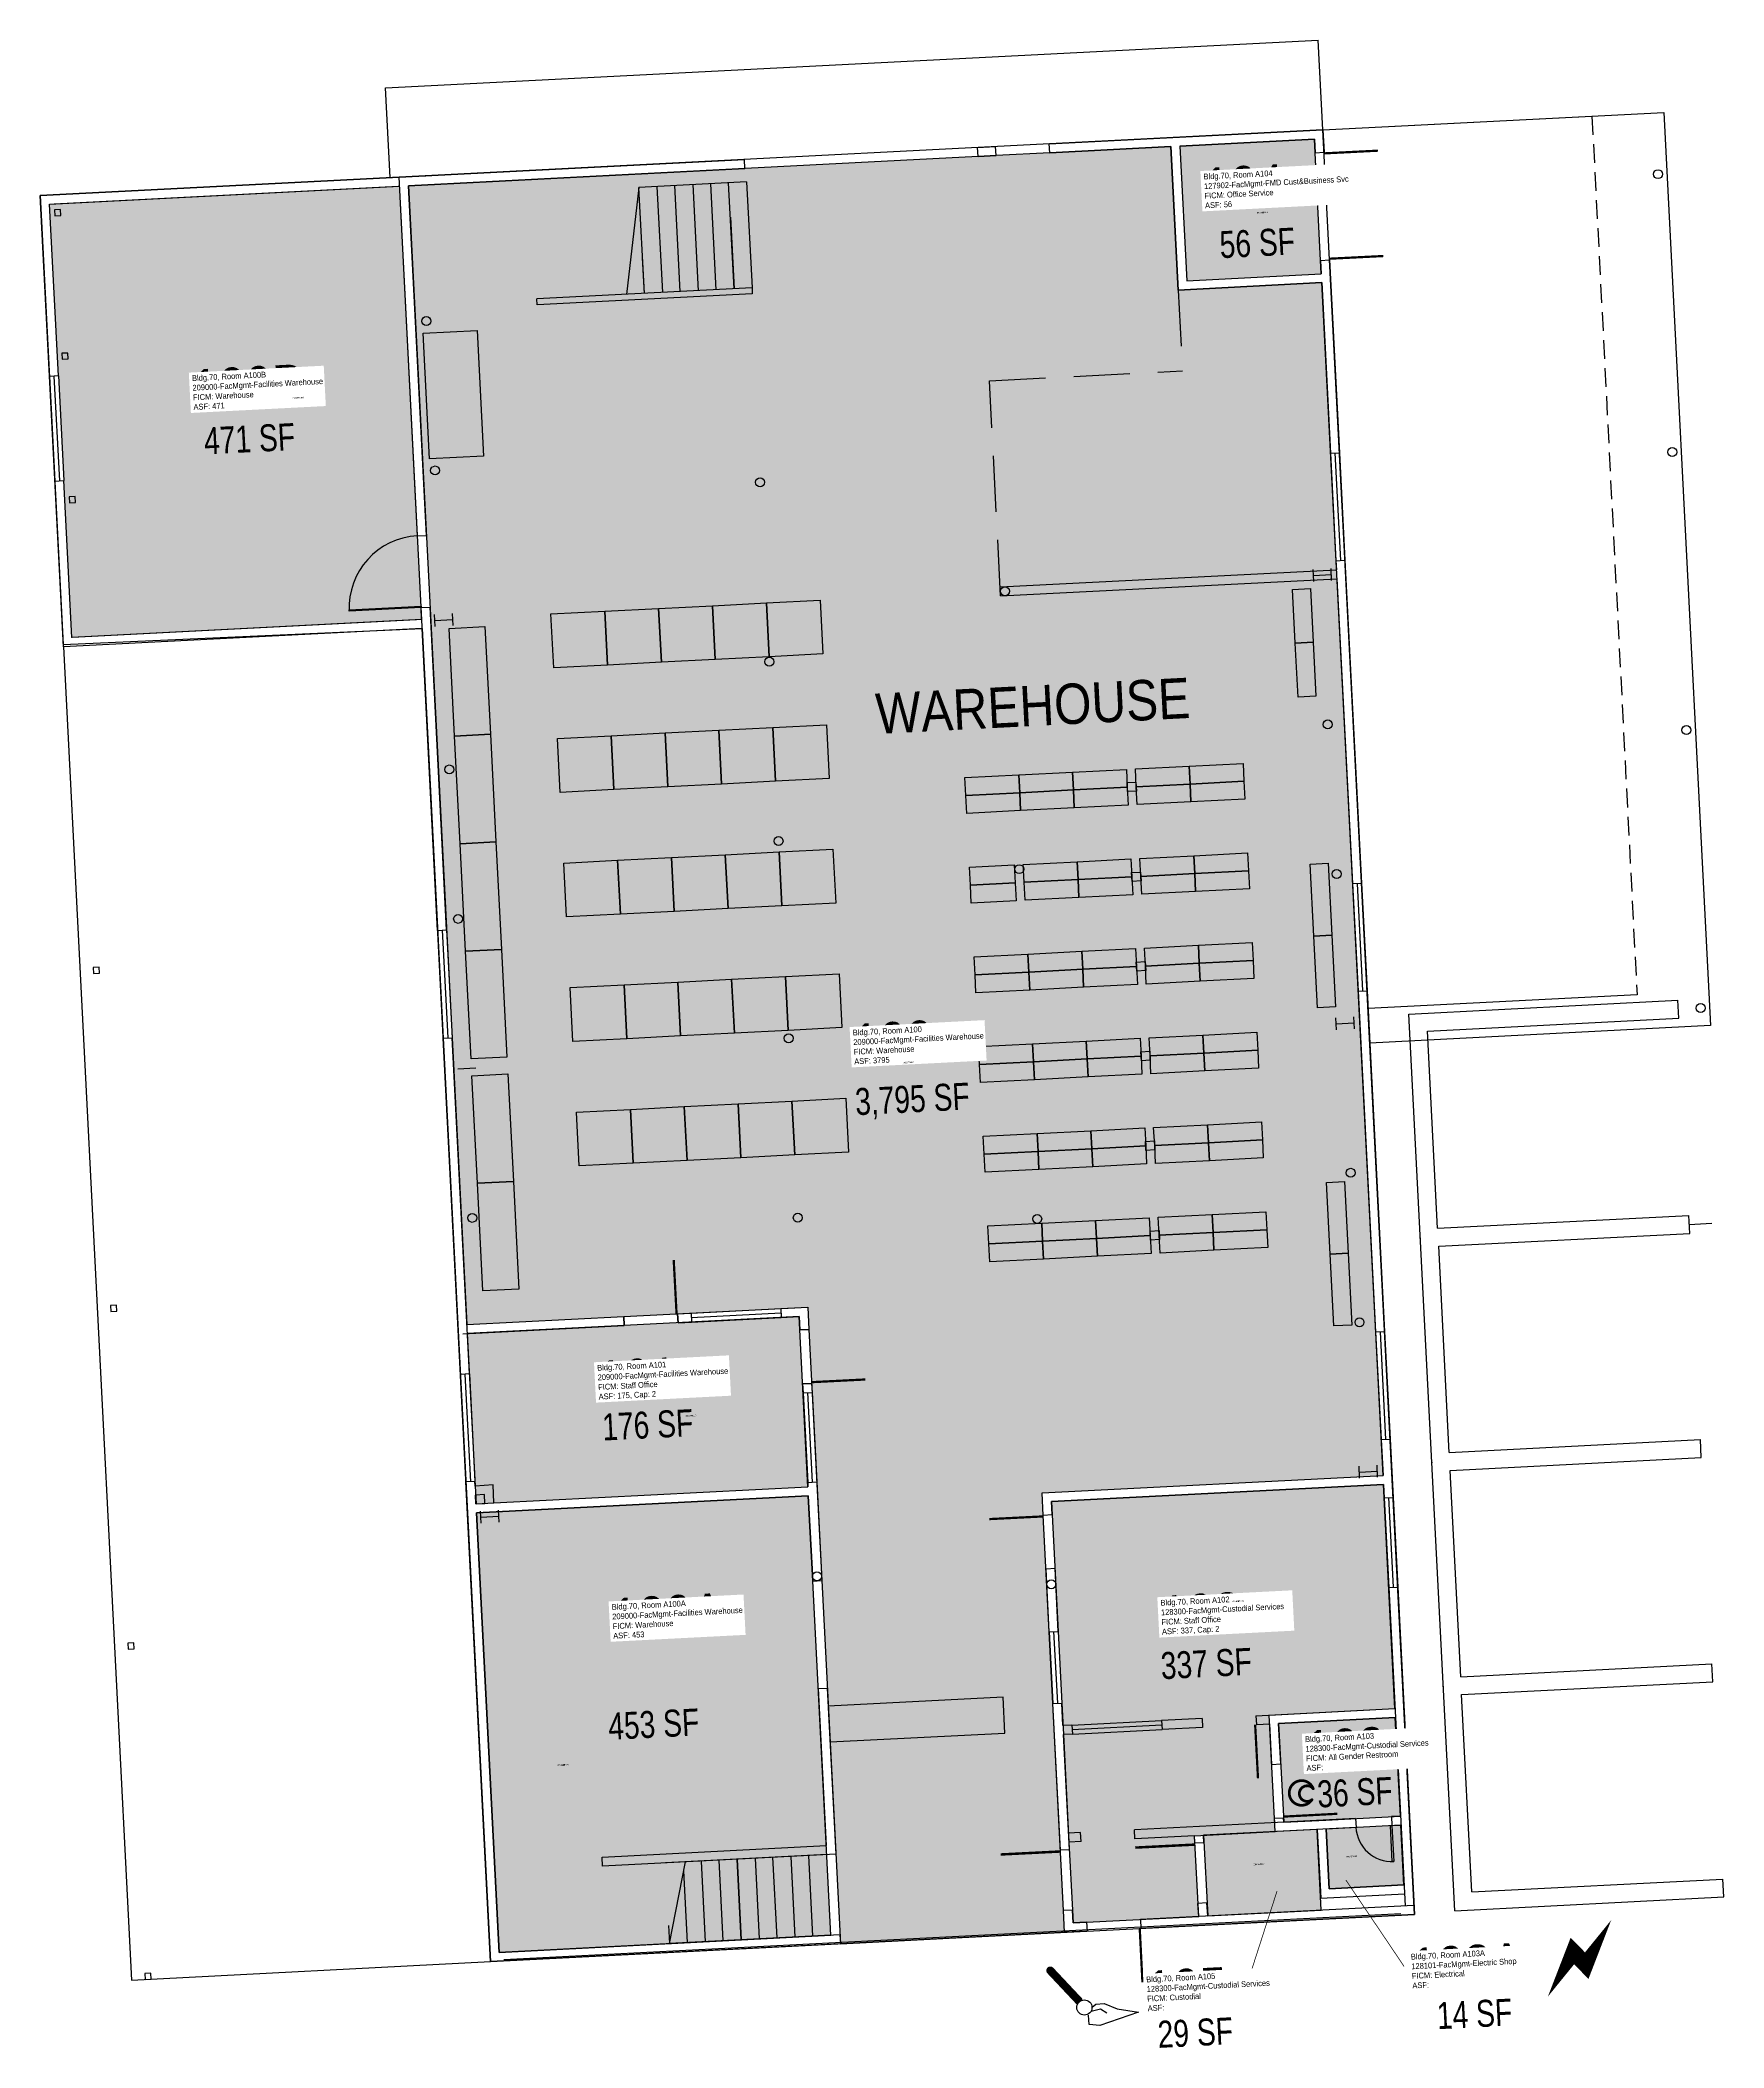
# Model space of a CAD drawing. Header units: inches. Extents: x 69212828 to 69219259, y 27687100 to 27691803.
# Drawn here: x 69215721 to 69216846, y 27689262 to 27690604 of the extents above; entities that cross this region are included whole.
import ezdxf
from ezdxf.enums import TextEntityAlignment as Align

# ---------------------------------------------------------------- set-up
doc = ezdxf.new("R2010")
doc.units = ezdxf.units.IN
doc.header["$LTSCALE"] = 50
doc.header["$MEASUREMENT"] = 0
doc.linetypes.add('DASHED2', pattern=[0.375, 0.25, -0.125])
doc.layers.get('0').update_dxf_attribs({"linetype": 'CONTINUOUS'})
for name, color, linetype in [('A-COLS', 5, 'CONTINUOUS'), ('A-DOOR', 2, 'CONTINUOUS'), ('A-FLOR', 3, 'CONTINUOUS'), ('A-GLAZ', 1, 'CONTINUOUS'), ('A-GRID', 1, 'CONTINUOUS'), ('A-IDEN-ICON', 4, 'CONTINUOUS'), ('A-IDEN-RNUM', 7, 'CONTINUOUS'), ('A-IDEN-SNUM', 4, 'CONTINUOUS'), ('A-IDEN-VNUM', 4, 'CONTINUOUS'), ('A-ROOF', 2, 'CONTINUOUS'), ('A-SITE', 3, 'CONTINUOUS'), ('A-WALL', 5, 'CONTINUOUS'), ('AREA-ASSIGN', 7, 'CONTINUOUS'), ('AREA-GROSS', 1, 'CONTINUOUS'), ('AREA-TEXT', 3, 'CONTINUOUS'), ('Rooms-Category-Color', 7, 'CONTINUOUS'), ('Rooms-College-Color', 7, 'CONTINUOUS'), ('Rooms-Department-Color', 7, 'CONTINUOUS'), ('Rooms-Division-Color', 7, 'CONTINUOUS'), ('Rooms-Information', 7, 'CONTINUOUS')]:
    doc.layers.add(name, color=color, linetype=linetype)
doc.styles.add('Arial', font='arial.ttf')
doc.styles.add('CP_AREA', font='arial.ttf', dxfattribs={"height": 15})
doc.styles.add('CP_ROOMVNUMBER', font='arial.ttf', dxfattribs={"width": 0.85, "height": 0.075})
doc.styles.add('ROOMSNUMBER', font='txt', dxfattribs={"height": 1})

# ---------------------------------------------------------------- blocks, each defined once
blk = doc.blocks.new('CPBATH')
at = {"color": 0, "linetype": 'ByBlock', "const_width": 0.0127}
for points in [[(0.0571, 0.0168, 0.861492), (-0.0551, 0, 1)], [(-0.0551, 0, 0.726902), (0.0487, -0.0337, 1)], [(0.0571, 0.0168, 0.729002), (-0.0084, -0.0042, 1)], [(-0.0084, -0.0042, 0.609468), (0.0487, -0.0337, 1)]]:
    blk.add_lwpolyline(points, format="xyb", dxfattribs=at)
at = {"color": 0, "linetype": 'ByBlock', "const_width": 0.00637}
for points in [[(0.0544, 0.0152, 1), (0.0599, 0.0184, 1)], [(0.0459, -0.0353, 1), (0.0515, -0.0321, 1)]]:
    blk.add_lwpolyline(points, format="xyb", close=True, dxfattribs=at)
blk = doc.blocks.new('CPELECT')
blk.add_lwpolyline([(0.0623, 0.0629, 0, 0.03, 0), (0.0105, -0.0168, 0.03, 0.03, 0), (-0.0105, 0.0068, 0.03, 0, 0), (-0.0623, -0.0729, 0.03, 0, 0)], format="xyseb")
blk = doc.blocks.new('CPCUST')
for p, q in [((0.0297, -0.0341), (0.0376, -0.0302)), ((0.0376, -0.0302), (0.0533, -0.0324)), ((0.0533, -0.0324), (0.0745, -0.0479)), ((0.0171, -0.0639), (0.02, -0.0466)), ((0.0358, -0.0705), (0.0171, -0.0639)), ((0.0262, -0.0408), (0.0446, -0.0406)), ((0.1117, -0.0625), (0.0358, -0.0705)), ((0.0446, -0.0406), (0.0543, -0.0505)), ((0.0745, -0.0479), (0.1117, -0.0625))]:
    blk.add_line(p, q)
at = {"const_width": 0.015}
blk.add_lwpolyline([(-0.03, 0.05), (0.01, -0.0193)], dxfattribs=at)
at = {"const_width": 0.0075}
blk.add_lwpolyline([(-0.0332, 0.0481, 1), (-0.0268, 0.0519, 1)], format="xyb", close=True, dxfattribs=at)
blk.add_circle((0.0158, -0.0313), 0.0141)

msp = doc.modelspace()

# ---------------------------------------------------------------- hatches: boundary and pattern name
at = {"layer": 'Rooms-Category-Color', "linetype": 'ByBlock', "true_color": 0xe3c5e1}
for points in [[(69216395.5, 27690528.7), (69216359.6, 27690526.8), (69216347.6, 27690526.2), (69215967.1, 27690506.7), (69216006.1, 27689745.7), (69216111, 27689751.1), (69216233.8, 27689757.4), (69216234.6, 27689742.4), (69216243.2, 27689574.6), (69216255.6, 27689331.9), (69216405.4, 27689339.6), (69216404.7, 27689354.2), (69216397.6, 27689492.4), (69216395.1, 27689540.3), (69216391.1, 27689618.2), (69216390.4, 27689633.2), (69216618.1, 27689644.9), (69216577.2, 27690441.9), (69216481.3, 27690436.9), (69216476.4, 27690532.8)], [(69215961.1, 27690506.4), (69215727.4, 27690494.4), (69215742.2, 27690204.8), (69215975.9, 27690216.8)], [(69216237.2, 27689574.3), (69216234.2, 27689631.2), (69216012.5, 27689619.9), (69216027.6, 27689326.2), (69216249.3, 27689337.6)]]:
    msp.add_hatch(color=254, dxfattribs=at).paths.add_polyline_path(points)
at = {"layer": 'Rooms-Category-Color', "linetype": 'ByBlock', "true_color": 0xfa9ba3}
for points in [[(69216576.9, 27690447.8), (69216572.7, 27690528.7), (69216572.3, 27690537.7), (69216482.4, 27690533.1), (69216487, 27690443.2)], [(69216233.9, 27689637.2), (69216228.6, 27689742.1), (69216228.1, 27689751.1), (69216111.3, 27689745.1), (69216006.4, 27689739.7), (69216011.6, 27689637.8), (69216012.3, 27689625.9), (69216024.2, 27689626.5)], [(69216403.6, 27689492.7), (69216404.6, 27689471.7), (69216408.3, 27689399.8), (69216410.6, 27689354.5), (69216411.1, 27689345.9), (69216420.1, 27689346.4), (69216495, 27689350.2), (69216492.2, 27689404.1), (69216546.1, 27689406.9), (69216542.1, 27689484.8), (69216626, 27689489.1), (69216618.4, 27689638.9), (69216396.7, 27689627.5), (69216397.1, 27689618.6), (69216401.1, 27689540.7)]]:
    msp.add_hatch(color=241, dxfattribs=at).paths.add_polyline_path(points)
at = {"layer": 'Rooms-Category-Color', "linetype": 'ByBlock', "true_color": 0xadadad}
for points in [[(69216629.7, 27689417.2), (69216626.3, 27689483.1), (69216548.4, 27689479.1), (69216551.8, 27689413.2), (69216579.8, 27689414.6)], [(69216501, 27689350.5), (69216576.9, 27689354.4), (69216574.1, 27689408.3), (69216498.2, 27689404.4)], [(69216582.1, 27689368.7), (69216632.1, 27689371.3), (69216630, 27689411.2), (69216580.1, 27689408.6)]]:
    msp.add_hatch(color=253, dxfattribs=at).paths.add_polyline_path(points)
at = {"layer": 'Rooms-College-Color', "linetype": 'ByBlock', "true_color": 0x80bc67}
for points in [[(69216395.5, 27690528.7), (69216359.6, 27690526.8), (69216347.6, 27690526.2), (69215967.1, 27690506.7), (69216006.1, 27689745.7), (69216111, 27689751.1), (69216233.8, 27689757.4), (69216234.6, 27689742.4), (69216243.2, 27689574.6), (69216255.6, 27689331.9), (69216405.4, 27689339.6), (69216404.7, 27689354.2), (69216397.6, 27689492.4), (69216395.1, 27689540.3), (69216391.1, 27689618.2), (69216390.4, 27689633.2), (69216618.1, 27689644.9), (69216577.2, 27690441.9), (69216481.3, 27690436.9), (69216476.4, 27690532.8)], [(69216576.9, 27690447.8), (69216572.7, 27690528.7), (69216572.3, 27690537.7), (69216482.4, 27690533.1), (69216487, 27690443.2)], [(69215961.1, 27690506.4), (69215727.4, 27690494.4), (69215742.2, 27690204.8), (69215975.9, 27690216.8)], [(69216233.9, 27689637.2), (69216228.6, 27689742.1), (69216228.1, 27689751.1), (69216111.3, 27689745.1), (69216006.4, 27689739.7), (69216011.6, 27689637.8), (69216012.3, 27689625.9), (69216024.2, 27689626.5)], [(69216403.6, 27689492.7), (69216404.6, 27689471.7), (69216408.3, 27689399.8), (69216410.6, 27689354.5), (69216411.1, 27689345.9), (69216420.1, 27689346.4), (69216495, 27689350.2), (69216492.2, 27689404.1), (69216546.1, 27689406.9), (69216542.1, 27689484.8), (69216626, 27689489.1), (69216618.4, 27689638.9), (69216396.7, 27689627.5), (69216397.1, 27689618.6), (69216401.1, 27689540.7)], [(69216237.2, 27689574.3), (69216234.2, 27689631.2), (69216012.5, 27689619.9), (69216027.6, 27689326.2), (69216249.3, 27689337.6)]]:
    msp.add_hatch(color=83, dxfattribs=at).paths.add_polyline_path(points)
at = {"layer": 'Rooms-College-Color', "linetype": 'ByBlock', "true_color": 0xadadad}
for points in [[(69216629.7, 27689417.2), (69216626.3, 27689483.1), (69216548.4, 27689479.1), (69216551.8, 27689413.2), (69216579.8, 27689414.6)], [(69216501, 27689350.5), (69216576.9, 27689354.4), (69216574.1, 27689408.3), (69216498.2, 27689404.4)], [(69216582.1, 27689368.7), (69216632.1, 27689371.3), (69216630, 27689411.2), (69216580.1, 27689408.6)]]:
    msp.add_hatch(color=253, dxfattribs=at).paths.add_polyline_path(points)
at = {"layer": 'Rooms-Department-Color', "linetype": 'ByBlock', "true_color": 0x80bc67}
for points in [[(69216395.5, 27690528.7), (69216359.6, 27690526.8), (69216347.6, 27690526.2), (69215967.1, 27690506.7), (69216006.1, 27689745.7), (69216111, 27689751.1), (69216233.8, 27689757.4), (69216234.6, 27689742.4), (69216243.2, 27689574.6), (69216255.6, 27689331.9), (69216405.4, 27689339.6), (69216404.7, 27689354.2), (69216397.6, 27689492.4), (69216395.1, 27689540.3), (69216391.1, 27689618.2), (69216390.4, 27689633.2), (69216618.1, 27689644.9), (69216577.2, 27690441.9), (69216481.3, 27690436.9), (69216476.4, 27690532.8)], [(69216576.9, 27690447.8), (69216572.7, 27690528.7), (69216572.3, 27690537.7), (69216482.4, 27690533.1), (69216487, 27690443.2)], [(69215961.1, 27690506.4), (69215727.4, 27690494.4), (69215742.2, 27690204.8), (69215975.9, 27690216.8)], [(69216233.9, 27689637.2), (69216228.6, 27689742.1), (69216228.1, 27689751.1), (69216111.3, 27689745.1), (69216006.4, 27689739.7), (69216011.6, 27689637.8), (69216012.3, 27689625.9), (69216024.2, 27689626.5)], [(69216403.6, 27689492.7), (69216404.6, 27689471.7), (69216408.3, 27689399.8), (69216410.6, 27689354.5), (69216411.1, 27689345.9), (69216420.1, 27689346.4), (69216495, 27689350.2), (69216492.2, 27689404.1), (69216546.1, 27689406.9), (69216542.1, 27689484.8), (69216626, 27689489.1), (69216618.4, 27689638.9), (69216396.7, 27689627.5), (69216397.1, 27689618.6), (69216401.1, 27689540.7)], [(69216237.2, 27689574.3), (69216234.2, 27689631.2), (69216012.5, 27689619.9), (69216027.6, 27689326.2), (69216249.3, 27689337.6)]]:
    msp.add_hatch(color=83, dxfattribs=at).paths.add_polyline_path(points)
at = {"layer": 'Rooms-Department-Color', "linetype": 'ByBlock', "true_color": 0xacacac}
for points in [[(69216629.7, 27689417.2), (69216626.3, 27689483.1), (69216548.4, 27689479.1), (69216551.8, 27689413.2), (69216579.8, 27689414.6)], [(69216501, 27689350.5), (69216576.9, 27689354.4), (69216574.1, 27689408.3), (69216498.2, 27689404.4)], [(69216582.1, 27689368.7), (69216632.1, 27689371.3), (69216630, 27689411.2), (69216580.1, 27689408.6)]]:
    msp.add_hatch(color=253, dxfattribs=at).paths.add_polyline_path(points)
at = {"layer": 'Rooms-Division-Color', "linetype": 'ByBlock', "true_color": 0x80bc67}
for points in [[(69216395.5, 27690528.7), (69216359.6, 27690526.8), (69216347.6, 27690526.2), (69215967.1, 27690506.7), (69216006.1, 27689745.7), (69216111, 27689751.1), (69216233.8, 27689757.4), (69216234.6, 27689742.4), (69216243.2, 27689574.6), (69216255.6, 27689331.9), (69216405.4, 27689339.6), (69216404.7, 27689354.2), (69216397.6, 27689492.4), (69216395.1, 27689540.3), (69216391.1, 27689618.2), (69216390.4, 27689633.2), (69216618.1, 27689644.9), (69216577.2, 27690441.9), (69216481.3, 27690436.9), (69216476.4, 27690532.8)], [(69216576.9, 27690447.8), (69216572.7, 27690528.7), (69216572.3, 27690537.7), (69216482.4, 27690533.1), (69216487, 27690443.2)], [(69215961.1, 27690506.4), (69215727.4, 27690494.4), (69215742.2, 27690204.8), (69215975.9, 27690216.8)], [(69216233.9, 27689637.2), (69216228.6, 27689742.1), (69216228.1, 27689751.1), (69216111.3, 27689745.1), (69216006.4, 27689739.7), (69216011.6, 27689637.8), (69216012.3, 27689625.9), (69216024.2, 27689626.5)], [(69216403.6, 27689492.7), (69216404.6, 27689471.7), (69216408.3, 27689399.8), (69216410.6, 27689354.5), (69216411.1, 27689345.9), (69216420.1, 27689346.4), (69216495, 27689350.2), (69216492.2, 27689404.1), (69216546.1, 27689406.9), (69216542.1, 27689484.8), (69216626, 27689489.1), (69216618.4, 27689638.9), (69216396.7, 27689627.5), (69216397.1, 27689618.6), (69216401.1, 27689540.7)], [(69216237.2, 27689574.3), (69216234.2, 27689631.2), (69216012.5, 27689619.9), (69216027.6, 27689326.2), (69216249.3, 27689337.6)]]:
    msp.add_hatch(color=83, dxfattribs=at).paths.add_polyline_path(points)
at = {"layer": 'Rooms-Division-Color', "linetype": 'ByBlock', "true_color": 0xadadad}
for points in [[(69216629.7, 27689417.2), (69216626.3, 27689483.1), (69216548.4, 27689479.1), (69216551.8, 27689413.2), (69216579.8, 27689414.6)], [(69216501, 27689350.5), (69216576.9, 27689354.4), (69216574.1, 27689408.3), (69216498.2, 27689404.4)], [(69216582.1, 27689368.7), (69216632.1, 27689371.3), (69216630, 27689411.2), (69216580.1, 27689408.6)]]:
    msp.add_hatch(color=253, dxfattribs=at).paths.add_polyline_path(points)

# ---------------------------------------------------------------- linework, layer by layer
at = {"layer": 'A-COLS', "linetype": 'ByBlock'}
for p, q in [((69216571.8, 27690242.3), (69216571.4, 27690250.3)), ((69216571.6, 27690246.3), (69216583.6, 27690246.9)), ((69216583.8, 27690242.9), (69216583.4, 27690250.9)), ((69215985, 27690212.2), (69215984.6, 27690220.2)), ((69215984.8, 27690216.2), (69215996.8, 27690216.8)), ((69215997, 27690212.8), (69215996.5, 27690220.8)), ((69216587.1, 27689942.7), (69216586.7, 27689950.7)), ((69216586.9, 27689946.7), (69216598.9, 27689947.3)), ((69216599.1, 27689943.3), (69216598.7, 27689951.3)), ((69216000.1, 27689916.6), (69216012.1, 27689917.2)), ((69216822.7, 27689812.6), (69216837.7, 27689813.4)), ((69216602.5, 27689643.1), (69216602.1, 27689651.1)), ((69216602.3, 27689647.1), (69216614.3, 27689647.7)), ((69216614.5, 27689643.7), (69216614.1, 27689651.7)), ((69216015.7, 27689613), (69216015.3, 27689621)), ((69216027.7, 27689613.6), (69216027.3, 27689621.6)), ((69216015.5, 27689617), (69216027.5, 27689617.6))]:
    msp.add_line(p, q, dxfattribs=at)
for points in [[(69215730.8, 27690486.6), (69215734.8, 27690486.8), (69215734.6, 27690490.8), (69215730.6, 27690490.6)], [(69215735.7, 27690390.7), (69215739.7, 27690390.9), (69215739.5, 27690394.9), (69215735.5, 27690394.7)], [(69215740.6, 27690294.8), (69215744.6, 27690295), (69215744.4, 27690299), (69215740.4, 27690298.8)], [(69216447.4, 27690101.8), (69216447.1, 27690107.8), (69216453.1, 27690108.1), (69216453.4, 27690102.1)], [(69216450.5, 27690041.8), (69216450.2, 27690047.8), (69216456.2, 27690048.1), (69216456.5, 27690042.1)], [(69215756.8, 27689980.2), (69215760.7, 27689980.4), (69215760.5, 27689984.4), (69215756.5, 27689984.2)], [(69216453.6, 27689981.9), (69216453.3, 27689987.9), (69216459.3, 27689988.2), (69216459.6, 27689982.2)], [(69216456.7, 27689922), (69216456.3, 27689928), (69216462.3, 27689928.3), (69216462.6, 27689922.3)], [(69216459.7, 27689862.1), (69216459.4, 27689868.1), (69216465.4, 27689868.4), (69216465.7, 27689862.4)], [(69216462.8, 27689802.2), (69216462.5, 27689808.1), (69216468.5, 27689808.5), (69216468.8, 27689802.5)], [(69215768.3, 27689754.5), (69215772.3, 27689754.7), (69215772.1, 27689758.7), (69215768.1, 27689758.5)], [(69215779.9, 27689528.8), (69215783.9, 27689529), (69215783.7, 27689533), (69215779.7, 27689532.8)], [(69215791.2, 27689308.1), (69215795.2, 27689308.3), (69215795, 27689312.3), (69215791, 27689312.1)]]:
    msp.add_lwpolyline(points, close=True, dxfattribs=at)
for centre in [(69216801.8, 27690514.4), (69215979, 27690416.2), (69216811.3, 27690328.7), (69215984.9, 27690316.4), (69216202, 27690308.5), (69216365.6, 27690235.7), (69216208.2, 27690188.6), (69216581.2, 27690146.7), (69216820.8, 27690142.9), (69215994.4, 27690116.6), (69216214.3, 27690068.8), (69216375.1, 27690050), (69216587.1, 27690046.8), (69216000.3, 27690016.8), (69216830.3, 27689957.2), (69216221.1, 27689937), (69216596.5, 27689847.1), (69216009.7, 27689817), (69216227.2, 27689817.1), (69216387.1, 27689816.3), (69216602.4, 27689747.2), (69216240, 27689577.5), (69216396.5, 27689572.2)]:
    msp.add_circle(centre, 3, dxfattribs=at)
at = {"layer": 'A-DOOR', "linetype": 'ByBlock'}
for p, q in [((69215927.5, 27690223.3), (69215975.5, 27690225.8)), ((69215975.5, 27690224.8), (69215927.6, 27690222.3)), ((69215975.5, 27690225.8), (69215975.5, 27690224.8)), ((69215927.6, 27690222.3), (69215927.5, 27690223.3)), ((69216623, 27689410.8), (69216624, 27689410.9)), ((69216624.3, 27689386.9), (69216623, 27689410.8)), ((69216624, 27689410.9), (69216625.3, 27689386.9)), ((69216625.3, 27689386.9), (69216624.3, 27689386.9))]:
    msp.add_line(p, q, dxfattribs=at)
at = {"layer": 'A-DOOR', "linetype": 'Continuous'}
for points in [[(69216578.8, 27690528.3, 1.5, 1.5, 0), (69216614.7, 27690530.1, 0, 0, 0), (69216614.7, 27690530.9, 0, 0, -0.414214), (69216580.6, 27690493.1, 0, 0, -0.414214)], [(69216582.4, 27690457.9, 1.5, 1.5, 0), (69216618.3, 27690459.7, 0, 0, 0), (69216618.4, 27690459, 0, 0, 0.414214), (69216580.6, 27690493.1, 0, 0, 0.414214)], [(69216146.2, 27689752.9, 1.5, 1.5, 0), (69216144.3, 27689788.8, 0, 0, 0), (69216145.1, 27689788.9, 0, 0, 0.414214), (69216111, 27689751.1, 0, 0, 0.414214)], [(69216236.4, 27689707.2, 1.5, 1.5, 0), (69216272.3, 27689709, 0, 0, 0), (69216272.4, 27689708.3, 0, 0, 0.414214), (69216234.6, 27689742.4, 0, 0, 0.414214)], [(69216391.2, 27689617.5, 1.5, 1.5, 0), (69216355.2, 27689615.7, 0, 0, 0), (69216355.2, 27689616.4, 0, 0, 0.414214), (69216393, 27689582.3, 0, 0, 0.414214)], [(69216532.7, 27689478.3, 1.5, 1.5, 0), (69216534.6, 27689442.4, 0, 0, 0), (69216535.3, 27689442.4, 0, 0, -0.414214), (69216497.5, 27689476.5, 0, 0, -0.414214)], [(69216551.6, 27689416.9, 1.5, 1.5, 0), (69216587.6, 27689418.8, 0, 0, 0), (69216587.6, 27689418, 0, 0, 0.414214), (69216549.8, 27689452.2, 0, 0, 0.414214)], [(69216402.6, 27689393.6, 1.67, 1.67, 0), (69216362.7, 27689391.6, 0, 0, 0), (69216362.6, 27689392.4, 0, 0, 0.414214), (69216404.6, 27689354.5, 0, 0, 0.414214)], [(69216492.5, 27689398.2, 1.67, 1.67, 0), (69216452.6, 27689396.2, 0, 0, 0), (69216452.5, 27689397, 0, 0, 0.414214), (69216494.5, 27689359.1, 0, 0, 0.414214)], [(69216455.6, 27689342.2, 1.5, 1.5, 0), (69216457.4, 27689306.2, 0, 0, 0), (69216458.2, 27689306.3, 0, 0, -0.414214), (69216420.4, 27689340.4, 0, 0, -0.414214)]]:
    msp.add_lwpolyline(points, format="xyseb", dxfattribs=at)
at = {"layer": 'A-DOOR', "linetype": 'ByBlock'}
for centre, radius, start, end in [((69215975.5, 27690224.8), 48, 92.9349, 182.9349), ((69216624, 27689410.9), 24, 182.9349, 272.9349)]:
    msp.add_arc(centre, radius, start, end, dxfattribs=at)
at = {"layer": 'A-FLOR'}
for p, q in [((69216193, 27690509.3), (69216121.1, 27690505.6)), ((69216133.1, 27690506.2), (69216136.7, 27690435.3)), ((69216148.7, 27690435.9), (69216145.1, 27690506.8)), ((69216157, 27690507.4), (69216160.7, 27690436.5)), ((69216172.7, 27690437.1), (69216169, 27690508)), ((69216184.6, 27690437.7), (69216181, 27690508.7)), ((69216193, 27690509.3), (69216196.6, 27690438.4)), ((69216121.1, 27690505.6), (69216112.7, 27690434.1)), ((69216124.7, 27690434.7), (69216121.1, 27690505.6)), ((69216182.2, 27690485.7), (69216184.6, 27690437.7)), ((69216124.7, 27690434.7), (69216123.5, 27690458.6)), ((69216364.3, 27689496.7), (69216247.5, 27689490.7)), ((69216365.5, 27689472.7), (69216364.3, 27689496.7)), ((69216248.7, 27689466.8), (69216365.5, 27689472.7)), ((69216246.5, 27689391.5), (69216138.7, 27689386)), ((69216141.4, 27689332.1), (69216152.2, 27689386.7)), ((69216153.4, 27689332.7), (69216151, 27689380.6)), ((69216162.6, 27689387.2), (69216165.4, 27689333.3)), ((69216177.4, 27689333.9), (69216174.6, 27689387.9)), ((69216189.4, 27689334.5), (69216186.6, 27689388.5)), ((69216186.6, 27689388.5), (69216189.4, 27689334.5)), ((69216198.6, 27689389.1), (69216201.4, 27689335.2)), ((69216213.3, 27689335.8), (69216210.6, 27689389.7)), ((69216222.6, 27689390.3), (69216225.3, 27689336.4)), ((69216237.3, 27689337), (69216234.6, 27689390.9)), ((69216140.8, 27689344.1), (69216141.4, 27689332.1)), ((69216249.3, 27689337.6), (69216141.4, 27689332.1))]:
    msp.add_line(p, q, dxfattribs=at)
at = {"layer": 'A-FLOR', "linetype": 'DASHED2', "ltscale": 3}
for p, q in [((69216481.3, 27690436.9), (69216484.1, 27690383)), ((69216355.3, 27690376.4), (69216484.1, 27690383)), ((69216362.6, 27690232.6), (69216355.3, 27690376.4))]:
    msp.add_line(p, q, dxfattribs=at)
at = {"layer": 'A-FLOR', "linetype": 'ByBlock'}
for points in [[(69215981.2, 27690324.2), (69215976.9, 27690408.1), (69216012.9, 27690409.9), (69216017.2, 27690326)], [(69216136.1, 27690188.3), (69216134.2, 27690224.2), (69216170.2, 27690226), (69216172, 27690190.1)], [(69216172, 27690190.1), (69216170.2, 27690226), (69216206.2, 27690227.9), (69216208, 27690191.9)], [(69216208, 27690191.9), (69216206.2, 27690227.9), (69216242.1, 27690229.7), (69216243.9, 27690193.8)], [(69216557.7, 27690236.9), (69216569.7, 27690237.5), (69216571.5, 27690201.6), (69216559.5, 27690201)], [(69215997.9, 27690138.9), (69215994.2, 27690210.8), (69216018.2, 27690212.1), (69216021.8, 27690140.2)], [(69216064.2, 27690184.6), (69216062.3, 27690220.5), (69216098.3, 27690222.4), (69216100.1, 27690186.4)], [(69216100.1, 27690186.4), (69216098.3, 27690222.4), (69216134.2, 27690224.2), (69216136.1, 27690188.3)], [(69216559.5, 27690201), (69216571.5, 27690201.6), (69216573.3, 27690165.6), (69216561.4, 27690165)], [(69216176.3, 27690106.9), (69216174.5, 27690142.8), (69216210.4, 27690144.7), (69216212.3, 27690108.7)], [(69216212.3, 27690108.7), (69216210.4, 27690144.7), (69216246.4, 27690146.5), (69216248.2, 27690110.6)], [(69216001.6, 27690067), (69215997.9, 27690138.9), (69216021.8, 27690140.2), (69216025.5, 27690068.2)], [(69216068.4, 27690101.3), (69216066.6, 27690137.3), (69216102.6, 27690139.1), (69216104.4, 27690103.2)], [(69216104.4, 27690103.2), (69216102.6, 27690139.1), (69216138.5, 27690141), (69216140.4, 27690105)], [(69216140.4, 27690105), (69216138.5, 27690141), (69216174.5, 27690142.8), (69216176.3, 27690106.9)], [(69216453.3, 27690105.1), (69216452.7, 27690117.1), (69216488.6, 27690118.9), (69216489.2, 27690106.9)], [(69216489.2, 27690106.9), (69216488.6, 27690118.9), (69216524.6, 27690120.7), (69216525.2, 27690108.8)], [(69216339.4, 27690099.2), (69216338.8, 27690111.2), (69216374.8, 27690113.1), (69216375.4, 27690101.1)], [(69216375.4, 27690101.1), (69216374.8, 27690113.1), (69216410.7, 27690114.9), (69216411.3, 27690102.9)], [(69216411.3, 27690102.9), (69216410.7, 27690114.9), (69216446.7, 27690116.7), (69216447.3, 27690104.8)], [(69216411.9, 27690090.9), (69216411.3, 27690102.9), (69216447.3, 27690104.8), (69216447.9, 27690092.8)], [(69216453.9, 27690093.1), (69216453.3, 27690105.1), (69216489.2, 27690106.9), (69216489.8, 27690094.9)], [(69216489.8, 27690094.9), (69216489.2, 27690106.9), (69216525.2, 27690108.8), (69216525.8, 27690096.8)], [(69216340, 27690087.2), (69216339.4, 27690099.2), (69216375.4, 27690101.1), (69216376, 27690089.1)], [(69216376, 27690089.1), (69216375.4, 27690101.1), (69216411.3, 27690102.9), (69216411.9, 27690090.9)], [(69216005.2, 27689995.1), (69216001.6, 27690067), (69216025.5, 27690068.2), (69216029.2, 27689996.3)], [(69216216.5, 27690025.5), (69216214.7, 27690061.5), (69216250.6, 27690063.3), (69216252.5, 27690027.3)], [(69216072.7, 27690018.1), (69216070.9, 27690054.1), (69216106.8, 27690055.9), (69216108.7, 27690020)], [(69216108.7, 27690020), (69216106.8, 27690055.9), (69216142.8, 27690057.8), (69216144.6, 27690021.8)], [(69216144.6, 27690021.8), (69216142.8, 27690057.8), (69216178.7, 27690059.6), (69216180.6, 27690023.7)], [(69216180.6, 27690023.7), (69216178.7, 27690059.6), (69216214.7, 27690061.5), (69216216.5, 27690025.5)], [(69216342.5, 27690039.3), (69216341.9, 27690051.3), (69216371.8, 27690052.8), (69216372.4, 27690040.8)], [(69216378.4, 27690041.2), (69216377.8, 27690053.1), (69216413.8, 27690055), (69216414.4, 27690043)], [(69216414.4, 27690043), (69216413.8, 27690055), (69216449.7, 27690056.8), (69216450.4, 27690044.8)], [(69216456.3, 27690045.1), (69216455.7, 27690057.1), (69216491.7, 27690059), (69216492.3, 27690047)], [(69216492.3, 27690047), (69216491.7, 27690059), (69216527.6, 27690060.8), (69216528.3, 27690048.8)], [(69216571.9, 27690005.3), (69216569.5, 27690053.3), (69216581.5, 27690053.9), (69216583.9, 27690005.9)], [(69216343.1, 27690027.3), (69216342.5, 27690039.3), (69216372.4, 27690040.8), (69216373.1, 27690028.9)], [(69216379.1, 27690029.2), (69216378.4, 27690041.2), (69216414.4, 27690043), (69216415, 27690031)], [(69216415, 27690031), (69216414.4, 27690043), (69216450.4, 27690044.8), (69216451, 27690032.9)], [(69216457, 27690033.2), (69216456.3, 27690045.1), (69216492.3, 27690047), (69216492.9, 27690035)], [(69216492.9, 27690035), (69216492.3, 27690047), (69216528.3, 27690048.8), (69216528.9, 27690036.8)], [(69216008.9, 27689923.2), (69216005.2, 27689995.1), (69216029.2, 27689996.3), (69216032.9, 27689924.4)], [(69216417.5, 27689983.1), (69216416.9, 27689995.1), (69216452.8, 27689996.9), (69216453.4, 27689984.9)], [(69216459.4, 27689985.2), (69216458.8, 27689997.2), (69216494.8, 27689999.1), (69216495.4, 27689987.1)], [(69216495.4, 27689987.1), (69216494.8, 27689999.1), (69216530.7, 27690000.9), (69216531.3, 27689988.9)], [(69216574.4, 27689957.4), (69216571.9, 27690005.3), (69216583.9, 27690005.9), (69216586.4, 27689958)], [(69216345.6, 27689979.4), (69216345, 27689991.4), (69216380.9, 27689993.2), (69216381.5, 27689981.2)], [(69216381.5, 27689981.2), (69216380.9, 27689993.2), (69216416.9, 27689995.1), (69216417.5, 27689983.1)], [(69216382.1, 27689969.2), (69216381.5, 27689981.2), (69216417.5, 27689983.1), (69216418.1, 27689971.1)], [(69216418.1, 27689971.1), (69216417.5, 27689983.1), (69216453.4, 27689984.9), (69216454, 27689972.9)], [(69216460, 27689973.2), (69216459.4, 27689985.2), (69216495.4, 27689987.1), (69216496, 27689975.1)], [(69216496, 27689975.1), (69216495.4, 27689987.1), (69216531.3, 27689988.9), (69216531.9, 27689976.9)], [(69216077, 27689934.9), (69216075.1, 27689970.9), (69216111.1, 27689972.7), (69216112.9, 27689936.7)], [(69216112.9, 27689936.7), (69216111.1, 27689972.7), (69216147, 27689974.5), (69216148.9, 27689938.6)], [(69216148.9, 27689938.6), (69216147, 27689974.5), (69216183, 27689976.4), (69216184.8, 27689940.4)], [(69216184.8, 27689940.4), (69216183, 27689976.4), (69216218.9, 27689978.2), (69216220.8, 27689942.3)], [(69216220.8, 27689942.3), (69216218.9, 27689978.2), (69216254.9, 27689980.1), (69216256.7, 27689944.1)], [(69216346.2, 27689967.4), (69216345.6, 27689979.4), (69216381.5, 27689981.2), (69216382.1, 27689969.2)], [(69216348.6, 27689919.5), (69216348, 27689931.4), (69216384, 27689933.3), (69216384.6, 27689921.3)], [(69216384.6, 27689921.3), (69216384, 27689933.3), (69216419.9, 27689935.1), (69216420.5, 27689923.2)], [(69216420.5, 27689923.2), (69216419.9, 27689935.1), (69216455.9, 27689937), (69216456.5, 27689925)], [(69216462.5, 27689925.3), (69216461.9, 27689937.3), (69216497.8, 27689939.1), (69216498.4, 27689927.1)], [(69216498.4, 27689927.1), (69216497.8, 27689939.1), (69216533.8, 27689941), (69216534.4, 27689929)], [(69216349.3, 27689907.5), (69216348.6, 27689919.5), (69216384.6, 27689921.3), (69216385.2, 27689909.3)], [(69216385.2, 27689909.3), (69216384.6, 27689921.3), (69216420.5, 27689923.2), (69216421.2, 27689911.2)], [(69216421.2, 27689911.2), (69216420.5, 27689923.2), (69216456.5, 27689925), (69216457.1, 27689913)], [(69216463.1, 27689913.3), (69216462.5, 27689925.3), (69216498.4, 27689927.1), (69216499.1, 27689915.2)], [(69216499.1, 27689915.2), (69216498.4, 27689927.1), (69216534.4, 27689929), (69216535, 27689917)], [(69216013.2, 27689840.1), (69216009.5, 27689912), (69216033.5, 27689913.3), (69216037.2, 27689841.4)], [(69216081.2, 27689851.7), (69216079.4, 27689887.6), (69216115.4, 27689889.5), (69216117.2, 27689853.5)], [(69216117.2, 27689853.5), (69216115.4, 27689889.5), (69216151.3, 27689891.3), (69216153.2, 27689855.4)], [(69216153.2, 27689855.4), (69216151.3, 27689891.3), (69216187.3, 27689893.2), (69216189.1, 27689857.2)], [(69216189.1, 27689857.2), (69216187.3, 27689893.2), (69216223.2, 27689895), (69216225.1, 27689859.1)], [(69216225.1, 27689859.1), (69216223.2, 27689895), (69216259.2, 27689896.9), (69216261, 27689860.9)], [(69216423.6, 27689863.2), (69216423, 27689875.2), (69216459, 27689877.1), (69216459.6, 27689865.1)], [(69216465.6, 27689865.4), (69216464.9, 27689877.4), (69216500.9, 27689879.2), (69216501.5, 27689867.2)], [(69216501.5, 27689867.2), (69216500.9, 27689879.2), (69216536.9, 27689881.1), (69216537.5, 27689869.1)], [(69216351.7, 27689859.5), (69216351.1, 27689871.5), (69216387.1, 27689873.4), (69216387.7, 27689861.4)], [(69216387.7, 27689861.4), (69216387.1, 27689873.4), (69216423, 27689875.2), (69216423.6, 27689863.2)], [(69216388.3, 27689849.4), (69216387.7, 27689861.4), (69216423.6, 27689863.2), (69216424.2, 27689851.2)], [(69216424.2, 27689851.2), (69216423.6, 27689863.2), (69216459.6, 27689865.1), (69216460.2, 27689853.1)], [(69216466.2, 27689853.4), (69216465.6, 27689865.4), (69216501.5, 27689867.2), (69216502.1, 27689855.2)], [(69216502.1, 27689855.2), (69216501.5, 27689867.2), (69216537.5, 27689869.1), (69216538.1, 27689857.1)], [(69216352.3, 27689847.6), (69216351.7, 27689859.5), (69216387.7, 27689861.4), (69216388.3, 27689849.4)], [(69216016.9, 27689768.2), (69216013.2, 27689840.1), (69216037.2, 27689841.4), (69216040.8, 27689769.4)], [(69216582.8, 27689792.7), (69216580.4, 27689840.6), (69216592.4, 27689841.2), (69216594.8, 27689793.3)], [(69216354.8, 27689799.6), (69216354.2, 27689811.6), (69216390.1, 27689813.5), (69216390.7, 27689801.5)], [(69216390.7, 27689801.5), (69216390.1, 27689813.5), (69216426.1, 27689815.3), (69216426.7, 27689803.3)], [(69216426.7, 27689803.3), (69216426.1, 27689815.3), (69216462, 27689817.1), (69216462.6, 27689805.2)], [(69216468.6, 27689805.5), (69216468, 27689817.4), (69216504, 27689819.3), (69216504.6, 27689807.3)], [(69216504.6, 27689807.3), (69216504, 27689819.3), (69216539.9, 27689821.1), (69216540.5, 27689809.1)], [(69216505.2, 27689795.3), (69216504.6, 27689807.3), (69216540.5, 27689809.1), (69216541.2, 27689797.2)], [(69216355.4, 27689787.6), (69216354.8, 27689799.6), (69216390.7, 27689801.5), (69216391.4, 27689789.5)], [(69216391.4, 27689789.5), (69216390.7, 27689801.5), (69216426.7, 27689803.3), (69216427.3, 27689791.3)], [(69216427.3, 27689791.3), (69216426.7, 27689803.3), (69216462.6, 27689805.2), (69216463.3, 27689793.2)], [(69216469.2, 27689793.5), (69216468.6, 27689805.5), (69216504.6, 27689807.3), (69216505.2, 27689795.3)], [(69216585.3, 27689744.8), (69216582.8, 27689792.7), (69216594.8, 27689793.3), (69216597.3, 27689745.4)]]:
    msp.add_lwpolyline(points, close=True, dxfattribs=at)
at = {"layer": 'A-GLAZ', "linetype": 'ByBlock'}
for p, q in [((69215727.3, 27690379.3), (69215730.9, 27690309.3)), ((69215730.3, 27690379.4), (69215733.9, 27690309.5)), ((69215733.3, 27690379.6), (69215736.9, 27690309.7))]:
    msp.add_line(p, q, dxfattribs=at)
at = {"layer": 'A-GLAZ'}
for p, q in [((69216583, 27690328), (69216589, 27690328.3)), ((69216586.7, 27690256.1), (69216592.7, 27690256.4)), ((69216597.8, 27690040.4), (69216603.8, 27690040.7)), ((69215986.6, 27690009), (69215992.6, 27690009.4)), ((69216601.5, 27689968.5), (69216607.5, 27689968.8)), ((69215990.3, 27689937.1), (69215996.3, 27689937.4)), ((69216215.8, 27689756.5), (69216216.1, 27689750.5)), ((69216155.9, 27689753.4), (69216156.2, 27689747.4)), ((69216613.1, 27689740.8), (69216619.1, 27689741.1)), ((69216007.8, 27689712.7), (69216001.8, 27689712.4)), ((69216616.8, 27689668.9), (69216622.8, 27689669.2)), ((69216011.5, 27689640.8), (69216005.5, 27689640.5)), ((69216618.8, 27689629.9), (69216624.8, 27689630.2)), ((69216621.9, 27689570), (69216627.9, 27689570.3))]:
    msp.add_line(p, q, dxfattribs=at)
at = {"layer": 'A-GLAZ', "linetype": 'Continuous'}
for p, q in [((69216583, 27690328), (69216586.7, 27690256.1)), ((69216586, 27690328.2), (69216589.7, 27690256.3)), ((69216589, 27690328.3), (69216592.7, 27690256.4)), ((69216597.8, 27690040.4), (69216601.5, 27689968.5)), ((69216600.8, 27690040.5), (69216604.5, 27689968.6)), ((69216603.8, 27690040.7), (69216607.5, 27689968.8)), ((69215986.6, 27690009), (69215990.3, 27689937.1)), ((69215989.6, 27690009.2), (69215993.3, 27689937.3)), ((69215992.6, 27690009.4), (69215996.3, 27689937.4)), ((69216155.9, 27689753.4), (69216215.8, 27689756.5)), ((69216156, 27689750.4), (69216216, 27689753.5)), ((69216156.2, 27689747.4), (69216216.1, 27689750.5)), ((69216613.1, 27689740.8), (69216616.8, 27689668.9)), ((69216616.1, 27689740.9), (69216619.8, 27689669)), ((69216619.1, 27689741.1), (69216622.8, 27689669.2)), ((69216004.8, 27689712.6), (69216008.5, 27689640.7)), ((69216007.8, 27689712.7), (69216011.5, 27689640.8)), ((69216002.4, 27689700.5), (69216005.5, 27689640.5)), ((69216230.7, 27689700.1), (69216236.7, 27689700.4)), ((69216230.7, 27689700.1), (69216233.8, 27689640.2)), ((69216233.7, 27689700.3), (69216236.8, 27689640.4)), ((69216236.7, 27689700.4), (69216239.8, 27689640.5)), ((69216233.8, 27689640.2), (69216239.8, 27689640.5)), ((69216618.8, 27689629.9), (69216621.9, 27689570)), ((69216621.8, 27689630.1), (69216624.9, 27689570.2)), ((69216624.8, 27689630.2), (69216627.9, 27689570.3)), ((69216395.1, 27689540.3), (69216401.1, 27689540.7)), ((69216395.1, 27689540.3), (69216397.6, 27689492.4)), ((69216398.1, 27689540.5), (69216400.6, 27689492.6)), ((69216401.1, 27689540.7), (69216403.6, 27689492.7)), ((69216397.6, 27689492.4), (69216403.6, 27689492.7)), ((69216410.3, 27689478), (69216470.2, 27689481.1)), ((69216410.3, 27689478), (69216410.6, 27689472.1)), ((69216470.4, 27689478.1), (69216410.5, 27689475)), ((69216410.6, 27689472.1), (69216470.6, 27689475.1)), ((69216470.2, 27689481.1), (69216470.6, 27689475.1))]:
    msp.add_line(p, q, dxfattribs=at)
at = {"layer": 'A-GRID'}
for p, q in [((69216639.1, 27689351.6, -4248), (69216578, 27690544)), ((69216639.1, 27689351.6, -4128), (69216578, 27690544, 120)), ((69216021.9, 27689320), (69215960.8, 27690512.4, -4248)), ((69216021.9, 27689320, 120), (69215960.8, 27690512.4, -4128)), ((69216030.8, 27689321.4), (69216630.1, 27689352.1))]:
    msp.add_line(p, q, dxfattribs=at)
at = {"layer": 'A-IDEN-VNUM', "linetype": 'ByBlock', "const_width": 0.5}
for points in [[(69216526.1, 27689301.3), (69216547.3, 27689367.1)], [(69216632.2, 27689316.8), (69216593.3, 27689374.5)]]:
    msp.add_lwpolyline(points, dxfattribs=at)
at = {"layer": 'A-ROOF'}
for p, q in [((69216578, 27690544), (69216805.7, 27690555.7)), ((69216805.7, 27690555.7), (69216836.9, 27689945.5)), ((69215736.6, 27690198.5), (69215782.2, 27689307.7)), ((69216836.9, 27689945.5), (69216609.2, 27689933.8)), ((69215782.2, 27689307.7), (69216021.9, 27689320))]:
    msp.add_line(p, q, dxfattribs=at)
at = {"layer": 'A-SITE'}
for p, q in [((69215951.7, 27690572), (69216574.9, 27690603.9)), ((69216578, 27690544), (69216574.9, 27690603.9)), ((69215954.8, 27690512.1), (69215951.7, 27690572)), ((69215954.8, 27690512.1), (69215978.8, 27690513.3)), ((69216635.3, 27689953.2), (69216815.1, 27689962.4)), ((69216815.7, 27689950.4), (69216815.1, 27689962.4)), ((69216666, 27689354), (69216635.3, 27689953.2)), ((69216647.9, 27689941.8), (69216815.7, 27689950.4)), ((69216654.6, 27689810), (69216647.9, 27689941.8)), ((69216654.6, 27689810), (69216822.4, 27689818.6)), ((69216823, 27689806.6), (69216822.4, 27689818.6)), ((69216655.3, 27689798), (69216823, 27689806.6)), ((69216662.3, 27689660.2), (69216655.3, 27689798)), ((69216662.3, 27689660.2), (69216830.1, 27689668.8)), ((69216830.7, 27689656.8), (69216830.1, 27689668.8)), ((69216662.9, 27689648.2), (69216830.7, 27689656.8)), ((69216670, 27689510.4), (69216662.9, 27689648.2)), ((69216670, 27689510.4), (69216837.8, 27689519)), ((69216838.4, 27689507), (69216837.8, 27689519)), ((69216670.6, 27689498.4), (69216838.4, 27689507)), ((69216677.4, 27689366.6), (69216670.6, 27689498.4)), ((69216677.4, 27689366.6), (69216845.2, 27689375.2)), ((69216845.8, 27689363.2), (69216845.2, 27689375.2)), ((69216666, 27689354), (69216845.8, 27689363.2))]:
    msp.add_line(p, q, dxfattribs=at)
at = {"layer": 'A-SITE', "linetype": 'ByBlock'}
for p, q in [((69216578, 27690544), (69216757.7, 27690553.2)), ((69216787.8, 27689966), (69216608.1, 27689956.8))]:
    msp.add_line(p, q, dxfattribs=at)
at = {"layer": 'A-SITE', "linetype": 'DASHED2'}
msp.add_line((69216757.7, 27690553.2), (69216787.8, 27689966), dxfattribs=at)
at = {"layer": 'A-SITE'}
for p in [(69216643, 27689803.4), (69216650.7, 27689653.6), (69216658.3, 27689503.8)]:
    msp.add_point(p, dxfattribs=at)
at = {"layer": 'A-WALL'}
for p, q in [((69216347.3, 27690532.2), (69216359.3, 27690532.8)), ((69216347.3, 27690532.2), (69216359.3, 27690532.8)), ((69216395.2, 27690534.7), (69216578, 27690544)), ((69216395.5, 27690528.7), (69216476.4, 27690532.8)), ((69216476.4, 27690532.8), (69216481.3, 27690436.9)), ((69216482.4, 27690533.1), (69216572.3, 27690537.7)), ((69216482.4, 27690533.1), (69216487, 27690443.2)), ((69216572.3, 27690537.7), (69216572.7, 27690528.7)), ((69216578, 27690544), (69216578.7, 27690529)), ((69215960.8, 27690512.4), (69216191.5, 27690524.2)), ((69216347.6, 27690526.2), (69216359.6, 27690526.8)), ((69216347.6, 27690526.2), (69216359.6, 27690526.8)), ((69215973.1, 27690272.7), (69215960.8, 27690512.4)), ((69215967.1, 27690506.7), (69216191.8, 27690518.2)), ((69215979.1, 27690273), (69215967.1, 27690506.7)), ((69216576.4, 27690456.8), (69216576.9, 27690447.8)), ((69216582.4, 27690457.1), (69216589, 27690328.3)), ((69216481.3, 27690436.9), (69216577.2, 27690441.9)), ((69216487, 27690443.2), (69216576.9, 27690447.8)), ((69216577.2, 27690441.9), (69216583, 27690328)), ((69215973.1, 27690272.7), (69215979.1, 27690273)), ((69216586.7, 27690256.1), (69216587, 27690250.1)), ((69216592.7, 27690256.4), (69216603.8, 27690040.7)), ((69216362.3, 27690238.6), (69216587, 27690250.1)), ((69216362.6, 27690232.6), (69216587.3, 27690244.1)), ((69216587.3, 27690244.1), (69216597.8, 27690040.4)), ((69215975.5, 27690224.8), (69215981.5, 27690225.1)), ((69215975.9, 27690216.8), (69215975.5, 27690224.8)), ((69215992.6, 27690009.4), (69215981.5, 27690225.1)), ((69215986.6, 27690009), (69215976.2, 27690210.8)), ((69216601.5, 27689968.5), (69216613.1, 27689740.8)), ((69216607.5, 27689968.8), (69216619.1, 27689741.1)), ((69216001.8, 27689712.4), (69215990.3, 27689937.1)), ((69216007.8, 27689712.7), (69215996.3, 27689937.4)), ((69216215.8, 27689756.5), (69216233.8, 27689757.4)), ((69216233.8, 27689757.4), (69216234.6, 27689742.4)), ((69216003.4, 27689739.6), (69216111.3, 27689745.1)), ((69216006.1, 27689745.7), (69216111, 27689751.1)), ((69216146.9, 27689752.9), (69216155.9, 27689753.4)), ((69216147.2, 27689746.9), (69216156.2, 27689747.4)), ((69216216.1, 27689750.5), (69216228.1, 27689751.1)), ((69216228.1, 27689751.1), (69216228.6, 27689742.1)), ((69216230.4, 27689706.1), (69216230.7, 27689700.1)), ((69216236.4, 27689706.4), (69216236.7, 27689700.4)), ((69216616.8, 27689668.9), (69216618.1, 27689644.9)), ((69216622.8, 27689669.2), (69216624.8, 27689630.2)), ((69216021.9, 27689320), (69216005.5, 27689640.5)), ((69216011.6, 27689637.8), (69216011.5, 27689640.8)), ((69216023.6, 27689638.5), (69216011.6, 27689637.8)), ((69216024.2, 27689626.5), (69216023.6, 27689638.5)), ((69216024.2, 27689626.5), (69216233.9, 27689637.2)), ((69216233.8, 27689640.2), (69216233.9, 27689637.2)), ((69216239.8, 27689640.5), (69216243.2, 27689574.6)), ((69216390.4, 27689633.2), (69216618.1, 27689644.9)), ((69216396.7, 27689627.5), (69216618.4, 27689638.9)), ((69216618.4, 27689638.9), (69216618.8, 27689629.9)), ((69216017.9, 27689632.2), (69216011.9, 27689631.8)), ((69216012.2, 27689625.9), (69216011.9, 27689631.8)), ((69216012.2, 27689625.9), (69216018.2, 27689626.2)), ((69216012.5, 27689619.9), (69216234.2, 27689631.2)), ((69216018.2, 27689626.2), (69216017.9, 27689632.2)), ((69216234.2, 27689631.2), (69216237.2, 27689574.3)), ((69216391.1, 27689618.2), (69216390.4, 27689633.2)), ((69216397.1, 27689618.6), (69216396.7, 27689627.5)), ((69216027.6, 27689326.2), (69216012.5, 27689619.9)), ((69216391.2, 27689617.5), (69216391.1, 27689618.2)), ((69216395.1, 27689540.3), (69216393, 27689582.3)), ((69216401.1, 27689540.7), (69216399, 27689582.6)), ((69216621.9, 27689570), (69216632.8, 27689357.3)), ((69216627.9, 27689570.3), (69216639.1, 27689351.6)), ((69216240.9, 27689502.4), (69216246.2, 27689397.5)), ((69216246.8, 27689502.7), (69216252.5, 27689391.9)), ((69216402.6, 27689394.5), (69216397.6, 27689492.4)), ((69216404.3, 27689477.7), (69216403.6, 27689492.7)), ((69216533.2, 27689484.3), (69216626, 27689489.1)), ((69216410.3, 27689478), (69216404.3, 27689477.7)), ((69216497.2, 27689482.5), (69216470.2, 27689481.1)), ((69216497.5, 27689476.5), (69216470.6, 27689475.1)), ((69216533.5, 27689478.4), (69216542.5, 27689478.8)), ((69216543.8, 27689451.8), (69216542.5, 27689478.8)), ((69216548.4, 27689479.1), (69216626.3, 27689483.1)), ((69216549.8, 27689452.2), (69216548.4, 27689479.1)), ((69216410.6, 27689472.1), (69216404.6, 27689471.7)), ((69216408.6, 27689394.8), (69216404.6, 27689471.7)), ((69216416, 27689406.2), (69216408, 27689405.8)), ((69216416.4, 27689400.3), (69216416, 27689406.2)), ((69216599.8, 27689415.7), (69216452, 27689408.1)), ((69216452.3, 27689402.1), (69216452, 27689408.1)), ((69216600.1, 27689409.7), (69216498.2, 27689404.4)), ((69216545.8, 27689412.9), (69216545.7, 27689415.9)), ((69216551.8, 27689413.2), (69216551.7, 27689416.2)), ((69216416.4, 27689400.3), (69216408.3, 27689399.8)), ((69216492.2, 27689404.1), (69216452.3, 27689402.1)), ((69216492.5, 27689399.1), (69216492.2, 27689404.1)), ((69216498.5, 27689399.4), (69216498.2, 27689404.4)), ((69216405.4, 27689339.6), (69216404.7, 27689354.2)), ((69216411.1, 27689345.9), (69216410.6, 27689354.5)), ((69216638.8, 27689357.6), (69216456, 27689348.2)), ((69216495, 27689350.2), (69216494.5, 27689358.8)), ((69216501, 27689350.5), (69216500.5, 27689359.2)), ((69216420.4, 27689340.4), (69216255.6, 27689331.9)), ((69216420.4, 27689340.4), (69216405.4, 27689339.6)), ((69216420.1, 27689346.4), (69216411.1, 27689345.9)), ((69216639.1, 27689351.6), (69216456.3, 27689342.2)), ((69216255.6, 27689331.9), (69216021.9, 27689320)), ((69216255.3, 27689337.9), (69216027.6, 27689326.2)), ((69216255.3, 27689337.9), (69216255.6, 27689331.9))]:
    msp.add_line(p, q, dxfattribs=at)
at = {"layer": 'A-WALL', "linetype": 'Continuous'}
for p, q in [((69216359.6, 27690526.8), (69216359.3, 27690532.8)), ((69216395.5, 27690528.7), (69216395.2, 27690534.7)), ((69216191.8, 27690518.2), (69216191.5, 27690524.2)), ((69216347.6, 27690526.2), (69216347.3, 27690532.2)), ((69216572.7, 27690528.7), (69216578.7, 27690529)), ((69216576.4, 27690456.8), (69216582.4, 27690457.1)), ((69216196.6, 27690438.4), (69216052.8, 27690431)), ((69216053, 27690427), (69216052.8, 27690431)), ((69216196.6, 27690438.4), (69216196.8, 27690434.4)), ((69216362.6, 27690232.6), (69216362.3, 27690238.6)), ((69216111, 27689751.1), (69216111.3, 27689745.1)), ((69216111.3, 27689745.1), (69216111, 27689751.1)), ((69216146.9, 27689752.9), (69216147.2, 27689746.9)), ((69216147.2, 27689746.9), (69216146.9, 27689752.9)), ((69216228.6, 27689742.1), (69216234.6, 27689742.4)), ((69216234.6, 27689742.4), (69216228.6, 27689742.1)), ((69216230.4, 27689706.1), (69216236.4, 27689706.4)), ((69216236.4, 27689706.4), (69216230.4, 27689706.1)), ((69216397.1, 27689618.6), (69216391.1, 27689618.2)), ((69216399, 27689582.6), (69216393, 27689582.3)), ((69216237.2, 27689574.3), (69216243.2, 27689574.6)), ((69216240.9, 27689502.4), (69216246.8, 27689502.7)), ((69216497.2, 27689482.5), (69216497.5, 27689476.5)), ((69216533.2, 27689484.3), (69216533.5, 27689478.4)), ((69216543.8, 27689451.8), (69216549.8, 27689452.2)), ((69216416.4, 27689400.3), (69216416, 27689406.2)), ((69216452.3, 27689402.1), (69216452, 27689408.1)), ((69216545.7, 27689415.9), (69216551.7, 27689416.2)), ((69216096.4, 27689389.9), (69216246.2, 27689397.5)), ((69216408.6, 27689394.8), (69216402.6, 27689394.5)), ((69216498.5, 27689399.4), (69216492.5, 27689399.1)), ((69216096.7, 27689383.9), (69216096.4, 27689389.9)), ((69216252.5, 27689391.9), (69216096.7, 27689383.9)), ((69216410.6, 27689354.5), (69216404.7, 27689354.2)), ((69216500.5, 27689359.2), (69216494.5, 27689358.8)), ((69216420.1, 27689346.4), (69216420.4, 27689340.4)), ((69216420.1, 27689346.4), (69216420.4, 27689340.4)), ((69216456, 27689348.2), (69216456.3, 27689342.2)), ((69216456, 27689348.2), (69216456.3, 27689342.2))]:
    msp.add_line(p, q, dxfattribs=at)
at = {"layer": 'A-WALL', "linetype": 'ByBlock'}
for p, q in [((69215721.1, 27690500.1, -4128), (69215960.8, 27690512.4)), ((69215727.4, 27690494.4), (69215961.1, 27690506.4)), ((69215736.6, 27690198.5), (69215721.1, 27690500.1, -4128)), ((69215733.3, 27690379.6), (69215727.4, 27690494.4)), ((69216196.8, 27690434.4), (69216053, 27690427)), ((69215733.3, 27690379.6), (69215727.3, 27690379.3)), ((69215730.9, 27690309.3), (69215736.9, 27690309.7)), ((69215742.2, 27690204.8), (69215736.9, 27690309.7)), ((69215975.9, 27690216.8), (69215742.2, 27690204.8)), ((69215976.2, 27690210.8), (69215736.6, 27690198.5)), ((69216574.1, 27689408.3), (69216576.5, 27689362.4)), ((69216582.1, 27689368.7), (69216580.1, 27689408.6)), ((69216599.8, 27689415.7), (69216600.1, 27689409.7)), ((69216629.7, 27689417.2), (69216623.7, 27689416.9)), ((69216623.7, 27689416.9), (69216624, 27689410.9)), ((69216624, 27689410.9), (69216630, 27689411.2)), ((69216630, 27689411.2), (69216632.1, 27689371.3)), ((69216632.1, 27689371.3), (69216582.1, 27689368.7)), ((69216576.5, 27689362.4), (69216632.4, 27689365.3))]:
    msp.add_line(p, q, dxfattribs=at)
at = {"layer": 'AREA-ASSIGN', "linetype": 'Continuous'}
for points in [[(69216395.5, 27690528.7), (69216359.6, 27690526.8), (69216359.6, 27690526.8), (69216347.6, 27690526.2), (69215967.1, 27690506.7), (69216006.1, 27689745.7), (69216111, 27689751.1), (69216233.8, 27689757.4), (69216234.6, 27689742.4), (69216243.2, 27689574.6), (69216255.6, 27689331.9), (69216405.4, 27689339.6), (69216404.7, 27689354.2), (69216397.6, 27689492.4), (69216395.1, 27689540.3), (69216391.1, 27689618.2), (69216390.4, 27689633.2), (69216390.4, 27689633.2), (69216618.1, 27689644.9), (69216618.1, 27689644.9), (69216618.1, 27689644.9), (69216618.1, 27689644.9), (69216618.1, 27689644.9), (69216618.1, 27689644.9), (69216577.2, 27690441.9), (69216577.2, 27690441.9), (69216577.2, 27690441.9), (69216481.3, 27690436.9), (69216476.4, 27690532.8), (69216476.4, 27690532.8), (69216476.4, 27690532.8), (69216476.4, 27690532.8), (69216395.5, 27690528.7), (69216395.5, 27690528.7)], [(69216576.9, 27690447.8), (69216572.7, 27690528.7), (69216572.3, 27690537.7), (69216482.4, 27690533.1), (69216487, 27690443.2)], [(69216233.9, 27689637.2), (69216228.6, 27689742.1), (69216228.1, 27689751.1), (69216111.3, 27689745.1), (69216006.4, 27689739.7), (69216011.6, 27689637.8), (69216012.3, 27689625.9), (69216024.2, 27689626.5)], [(69216403.6, 27689492.7), (69216404.6, 27689471.7), (69216408.3, 27689399.8), (69216410.6, 27689354.5), (69216411.1, 27689345.9), (69216420.1, 27689346.4), (69216495, 27689350.2), (69216492.2, 27689404.1), (69216546.1, 27689406.9), (69216542.1, 27689484.8), (69216626, 27689489.1), (69216618.4, 27689638.9), (69216396.7, 27689627.5), (69216397.1, 27689618.6), (69216401.1, 27689540.7)], [(69216237.2, 27689574.3), (69216234.2, 27689631.2), (69216012.5, 27689619.9), (69216027.6, 27689326.2), (69216249.3, 27689337.6)], [(69216629.7, 27689417.2), (69216626.3, 27689483.1), (69216548.4, 27689479.1), (69216551.8, 27689413.2), (69216579.8, 27689414.6)]]:
    msp.add_lwpolyline(points, close=True, dxfattribs=at)
at = {"layer": 'AREA-ASSIGN', "linetype": 'ByBlock', "const_width": 0.5}
msp.add_lwpolyline([(69215961.1, 27690506.4), (69215727.4, 27690494.4), (69215742.2, 27690204.8), (69215975.9, 27690216.8), (69215961.1, 27690506.4)], close=True, dxfattribs=at)
at = {"layer": 'AREA-ASSIGN', "linetype": 'ByBlock'}
for points in [[(69216501, 27689350.5), (69216576.9, 27689354.4), (69216574.1, 27689408.3), (69216498.2, 27689404.4)], [(69216582.1, 27689368.7), (69216632.1, 27689371.3), (69216630, 27689411.2), (69216580.1, 27689408.6)]]:
    msp.add_lwpolyline(points, close=True, dxfattribs=at)
at = {"layer": 'AREA-GROSS'}
msp.add_lwpolyline([(69215960.8, 27690512.4), (69215721.1, 27690500.1), (69215736.5, 27690200.1), (69215976.2, 27690210.8), (69216021.9, 27689320), (69216639.1, 27689351.6), (69216578, 27690544)], close=True, dxfattribs=at)

# ---------------------------------------------------------------- block references
at = {"layer": 'A-IDEN-ICON', "linetype": 'Continuous', "xscale": 144, "yscale": 144, "zscale": 144, "rotation": 2.934857439906172}
msp.add_blockref('CPBATH', (69216563.4, 27689432.7), dxfattribs=at)
at = {"layer": 'A-IDEN-ICON'}
for name, p, xscale, yscale, zscale, rotation in [('CPELECT', (69216749.3, 27689324), 360, 360, 360, 2.934857432346718), ('CPCUST', (69216410.5, 27689299), 359.9999999972087, 359.9999999972087, 359.9999999972087, 13.2397039010756)]:
    msp.add_blockref(name, p, dxfattribs=dict(at, xscale=xscale, yscale=yscale, zscale=zscale, rotation=rotation))

# ---------------------------------------------------------------- texts
at = {"layer": 'A-IDEN-RNUM', "style": 'ROOMSNUMBER', "width": 0.85}
for s, p in [('0104-00', (69216533.9, 27690488.1)), ('0100-B0', (69215889.6, 27690364.3)), ('0100-00', (69216297.6, 27689920.2)), ('0101-00', (69216152, 27689684.1)), ('0102-00', (69216517.7, 27689560.2)), ('0100-A0', (69216066.8, 27689450.8)), ('0103-00', (69216596.4, 27689457.1)), ('0105-00', (69216531.6, 27689384.4)), ('0103-A0', (69216593.3, 27689389.6))]:
    msp.add_text(s, height=0.96, rotation=2.9349, dxfattribs=at).set_placement(p)
at = {"layer": 'A-IDEN-SNUM', "style": 'ROOMSNUMBER', "width": 0.85}
for s, p in [('0700A10400', (69216533.9, 27690488.1)), ('0700A100B0', (69215889.6, 27690364.3)), ('0700A10000', (69216297.6, 27689920.2)), ('0700A10100', (69216152, 27689684.1)), ('0700A10200', (69216517.7, 27689560.2)), ('0700A100A0', (69216066.8, 27689450.8)), ('0700A10300', (69216596.4, 27689457.1)), ('0700A10500', (69216531.6, 27689384.4)), ('0700A103A0', (69216593.3, 27689389.6))]:
    msp.add_text(s, height=0.96, rotation=2.9349, dxfattribs=at).set_placement(p)
at = {"layer": 'A-IDEN-VNUM', "width": 0.85}
for s, style, p in [('104', 'CP_ROOMVNUMBER', (69216499.3, 27690491.5)), ('100B', 'CP_ROOMVNUMBER', (69215823.6, 27690356.8)), ('WAREHOUSE', 'Arial', (69216279.9, 27690140.3)), ('100', 'CP_ROOMVNUMBER', (69216265, 27689919.5)), ('101', 'CP_ROOMVNUMBER', (69216094.3, 27689694.4)), ('102', 'CP_ROOMVNUMBER', (69216470.6, 27689537.4)), ('100A', 'CP_ROOMVNUMBER', (69216104, 27689535.7)), ('103', 'CP_ROOMVNUMBER', (69216567.1, 27689447.3)), ('103A', 'CP_ROOMVNUMBER', (69216637.8, 27689302)), ('105', 'CP_ROOMVNUMBER', (69216461, 27689286.8))]:
    msp.add_text(s, height=27, rotation=2.9349, dxfattribs=dict(at, style=style)).set_placement(p)
at = {"layer": 'AREA-TEXT', "linetype": 'ByBlock', "style": 'CP_AREA', "width": 0.75}
for s, p in [('56 SF', (69216534.1, 27690468.5)), ('471 SF', (69215860.9, 27690337.6)), ('3,795 SF', (69216303.7, 27689896.5)), ('176 SF', (69216126.9, 27689678.7)), ('337 SF', (69216500, 27689519.2)), ('453 SF', (69216130.9, 27689478.7)), ('36 SF', (69216599.3, 27689433.2)), ('14 SF', (69216679.2, 27689285.1)), ('29 SF', (69216492.7, 27689272.6))]:
    msp.add_text(s, height=18, rotation=2.9349, dxfattribs=at).set_placement(p, align=Align.MIDDLE_CENTER)

# ---------------------------------------------------------------- next in the draw order: texts
at = {"layer": 'Rooms-Information', "linetype": 'ByBlock', "char_height": 3.857, "width": 86.4, "attachment_point": 7, "rotation": 2.9349, "style": 'CP_ROOMVNUMBER', "bg_fill": 3, "box_fill_scale": 1.5, "bg_fill_color": 256, "bg_fill_true_color": 13158600, "bg_fill_transparency": 0}
for s, insert in [('Bldg.70, Room A104^M^J127902-FacMgmt-FMD Cust&Business Svc^M^JFICM: Office Service^M^JASF: 56', (69216499.3, 27690491.5)), ('Bldg.70, Room A100B^M^J209000-FacMgmt-Facilities Warehouse^M^JFICM: Warehouse^M^JASF: 471', (69215823.6, 27690356.8)), ('Bldg.70, Room A100^M^J209000-FacMgmt-Facilities Warehouse^M^JFICM: Warehouse^M^JASF: 3795', (69216265, 27689919.5)), ('Bldg.70, Room A101^M^J209000-FacMgmt-Facilities Warehouse^M^JFICM: Staff Office^M^JASF: 175, Cap: 2', (69216094.3, 27689694.4)), ('Bldg.70, Room A102^M^J128300-FacMgmt-Custodial Services^M^JFICM: Staff Office^M^JASF: 337, Cap: 2', (69216470.6, 27689537.4)), ('Bldg.70, Room A100A^M^J209000-FacMgmt-Facilities Warehouse^M^JFICM: Warehouse^M^JASF: 453', (69216104, 27689535.7)), ('Bldg.70, Room A103^M^J128300-FacMgmt-Custodial Services^M^JFICM: All Gender Restroom^M^JASF: ', (69216567.1, 27689447.3)), ('Bldg.70, Room A103A^M^J128101-FacMgmt-Electric Shop^M^JFICM: Electrical^M^JASF: ', (69216637.8, 27689302)), ('Bldg.70, Room A105^M^J128300-FacMgmt-Custodial Services^M^JFICM: Custodial^M^JASF: ', (69216461, 27689286.8))]:
    msp.add_mtext(s, dxfattribs=dict(at, insert=insert))

doc.saveas('drawing.dxf')
